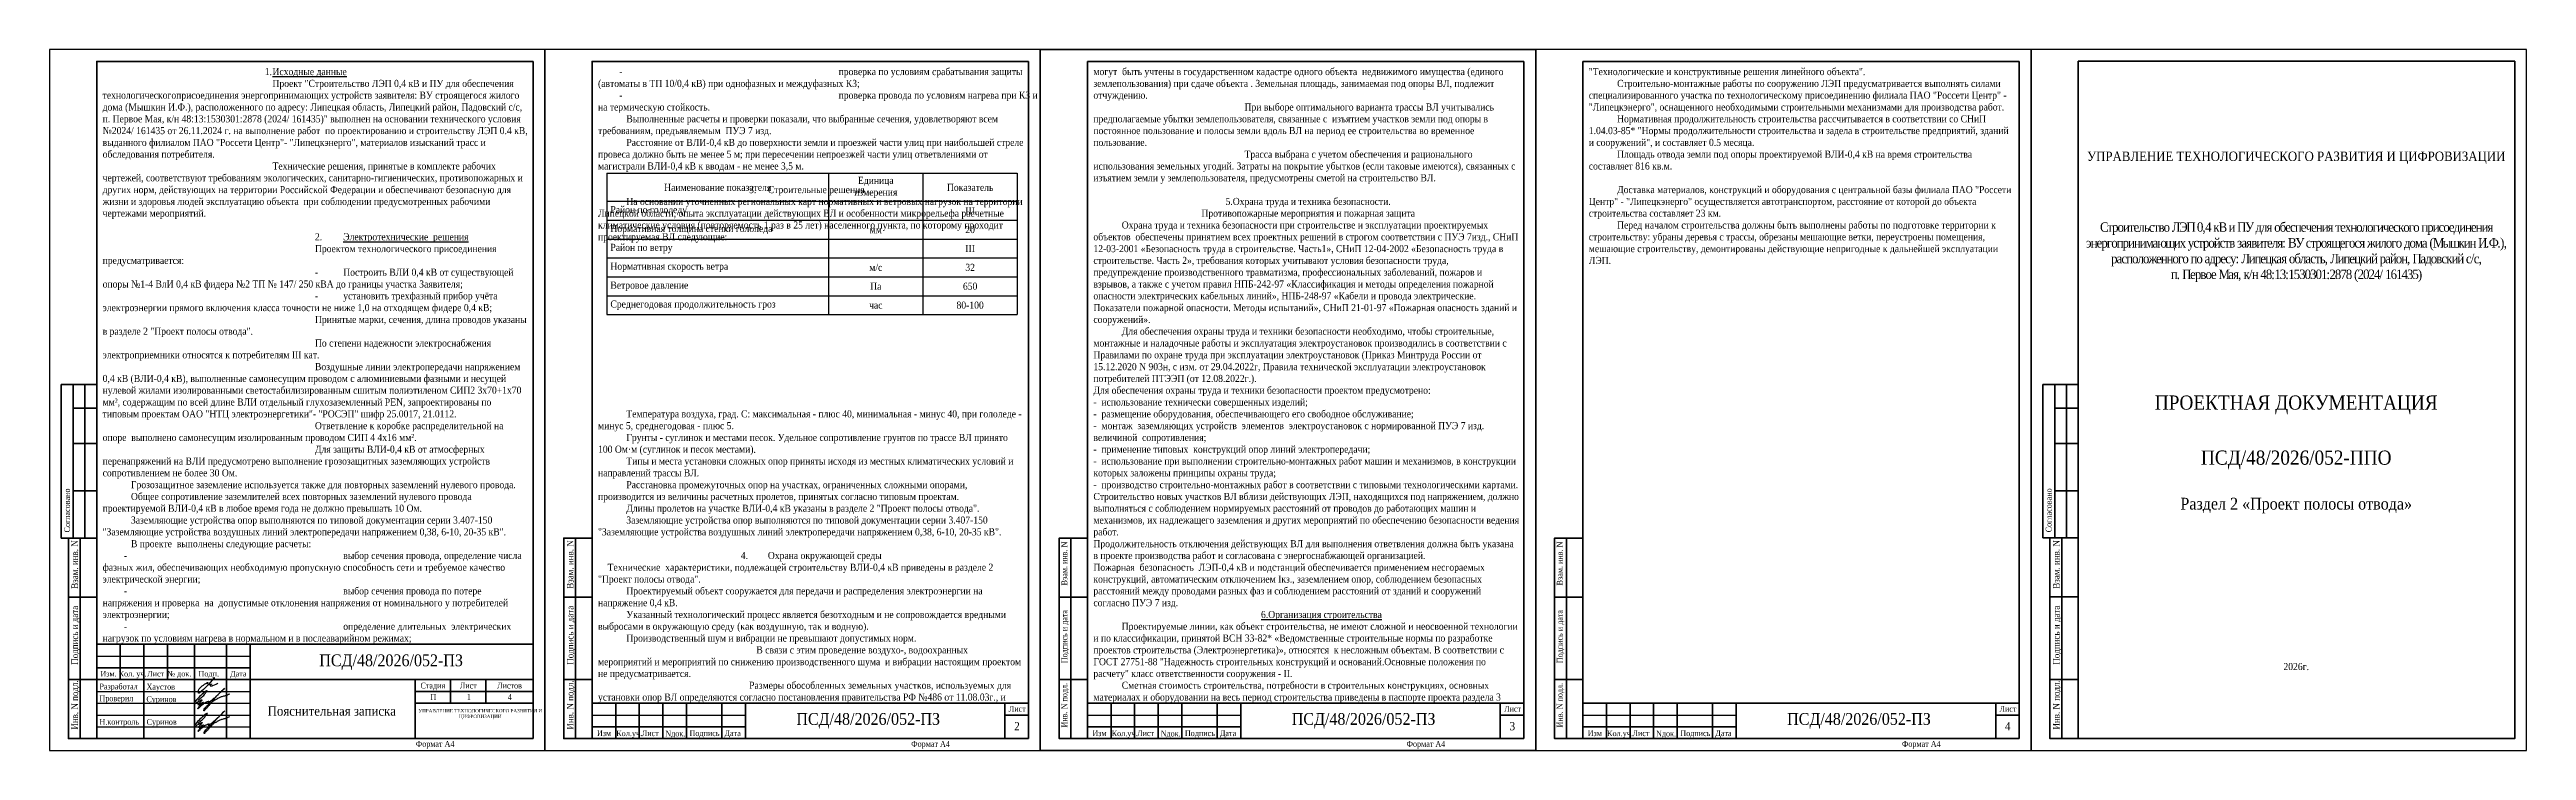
# Model space of a CAD drawing. Header units: millimetres. Extents: x 2174 to 9129, y 1758 to 2055.
# Drawn here: x 3224 to 4274, y 1758 to 2055 of the extents above; entities that cross this region are included whole.
import ezdxf
from ezdxf.enums import TextEntityAlignment as Align

# ---------------------------------------------------------------- set-up
doc = ezdxf.new("R2010")
doc.units = ezdxf.units.MM
doc.layers.add('П', color=7, linetype='Continuous')
doc.layers.add('Чертеж', color=7, linetype='Continuous')
doc.styles.add('стиль1', font='times.ttf', dxfattribs={"width": 0.9, "height": 2})
doc.styles.add('стиль2', font='times.ttf', dxfattribs={"width": 0.9, "height": 2.5})

# ---------------------------------------------------------------- blocks, each defined once
blk = doc.blocks.new('Штамп б')
at = {"lineweight": 70}
for points in [[(20, 0), (8, 0), (8, 85), (20, 85)], [(13, 0), (13, 85)], [(8, 60), (20, 60)], [(8, 25), (20, 25)]]:
    blk.add_lwpolyline(points, dxfattribs=at)
at = {"lineweight": 25, "style": 'стиль1', "width": 0.9}
for s, p in [('Взам. инв. N', (12.1, 63.5)), ('Подпись и дата', (12.1, 31.3)), ('Инв. N подл.', (12.1, 3.8))]:
    blk.add_text(s, height=2.8, rotation=90, dxfattribs=at).set_placement(p)
blk = doc.blocks.new('1')
at = {"lineweight": 30}
for p, q in [((630, 297), (420, 297)), ((420, 297), (420, 0)), ((630, 0), (630, 297)), ((420, 0), (630, 0))]:
    blk.add_line(p, q, dxfattribs=at)
blk = doc.blocks.new('A$C5B0935FB')
at = {"lineweight": 70}
for p, q in [((20, 65), (5, 65)), ((5, 0), (5, 65)), ((10, 55), (10, 65)), ((15, 0), (15, 65)), ((20, 0), (20, 65)), ((10, 40), (10, 55)), ((10, 55), (20, 55)), ((10, 20), (10, 40)), ((10, 40), (20, 40)), ((10, 0), (10, 20)), ((10, 20), (20, 20)), ((10, 0), (5, 0)), ((15, 0), (10, 0)), ((20, 0), (15, 0)), ((15, 0), (15, 0))]:
    blk.add_line(p, q, dxfattribs=at)
at = {"lineweight": 25, "style": 'стиль1', "width": 0.9}
blk.add_text('Согласовано', height=2.5, rotation=90, dxfattribs=at).set_placement((8.7, 2.4))
blk = doc.blocks.new('*T20')
at = {"layer": 'Чертеж', "color": 0, "lineweight": -2, "transparency": 16777216}
for p, q in [((0, 0), (94, 0)), ((0, 0), (0, -11.9)), ((94, 0), (94, -11.9)), ((134, 0), (134, -11.9)), ((174, 0), (174, -11.9)), ((0, -11.9), (174, -11.9)), ((0, -19.9), (174, -19.9)), ((0, -27.9), (174, -27.9)), ((0, -35.9), (174, -35.9)), ((0, -43.9), (174, -43.9)), ((0, -51.9), (174, -51.9)), ((0, -59.9), (94, -59.9))]:
    blk.add_line(p, q, dxfattribs=at)
at = {"layer": 'Чертеж', "color": 0, "linetype": 'ByBlock', "lineweight": -2, "transparency": 16777216}
for p, q in [((94, 0), (174, 0)), ((0, -11.9), (0, -59.9)), ((94, -11.9), (94, -59.9)), ((134, -11.9), (134, -59.9)), ((174, -11.9), (174, -59.9)), ((94, -59.9), (174, -59.9))]:
    blk.add_line(p, q, dxfattribs=at)
at = {"layer": 'Чертеж', "color": 0, "lineweight": 40, "transparency": 16777216, "char_height": 3, "style": 'стиль1'}
for s, insert, width, attachment_point in [('{\\W0.9;\\C256;Наименование показателя}', (47, -6), 90.997, 5), ('{\\C256;Единица \\Pизмерения}', (114, -6), 37, 5), ('{\\W0.9;\\C256;Показатель}', (154, -6), 37, 5), ('{\\W0.9;\\C256;Район по гололеду}', (1.5, -15.9), 90.997, 4), ('{\\C256;III}', (154, -15.9), 37, 5), ('{\\W0.9;\\C256;Нормативная толщина стенки гололеда}', (1.5, -23.9), 90.997, 4), ('{\\W0.9;\\C256;Район по ветру}', (1.5, -31.9), 90.997, 4), ('{\\W0.9;мм}', (114, -23.9), 37, 5), ('20', (154, -23.9), 37, 5), ('{\\C256;III}', (154, -31.9), 37, 5), ('{\\C256;Нормативная скорость ветра}', (1.5, -39.9), 90.997, 4), ('{\\W0.9;м/с}', (114, -39.9), 37, 5), ('32', (154, -39.9), 37, 5), ('{\\W0.9;\\C256;Ветровое давление}', (1.5, -47.9), 90.997, 4), ('{\\W0.9;Па}', (114, -47.9), 37, 5), ('650', (154, -47.9), 37, 5), ('{\\W0.9;\\C256;Среднегодовая продолжительность гроз}', (1.5, -55.9), 90.997, 4), ('{\\W0.9;час}', (114, -55.9), 37, 5), ('80-100', (154, -55.9), 37, 5)]:
    blk.add_mtext(s, dxfattribs=dict(at, insert=insert, width=width, attachment_point=attachment_point))
blk = doc.blocks.new('A$C7F1F469D')
at = {"color": 5, "lineweight": 25}
blk.add_spline([(-0.1, 1.8), (1.3, 2.9), (2.8, 4.3), (3.5, 5.3), (3.8, 5.6), (3.9, 5.8), (3.7, 5.8), (3.3, 5.7), (2.9, 5.4), (-1.1, 1.3), (-1.3, 1), (-1.5, 0.7), (-1.6, 0.3), (-1.5, 0.2), (-1, 0.5), (-0.4, 1), (0.3, 1.4), (1.1, 1.9), (1.7, 2), (1.6, 1.8), (1.3, 1.4), (0.6, 0.6), (0.2, 0.2), (0, 0), (0.2, 0), (0.8, 0.2), (1.4, 0.6), (2.2, 1), (2.3, 1), (1.9, 0.6), (1.3, 0), (0.6, -0.6), (0.1, -1.3), (-0.1, -1.7), (0.1, -1.6), (0.4, -1.4), (1.2, -0.6), (1.6, -0.2), (2.3, 0.3), (2.8, 0.7), (3.4, 1), (3.8, 1.2), (4.1, 1.4), (4.3, 1.4), (4.6, 1.5), (4.6, 1.4), (4.5, 1.2), (4.3, 0.9), (4.4, 0.8), (4.6, 0.9), (5.1, 1.3), (6.2, 2.2), (7.4, 3.2), (8.4, 4.2), (9.6, 5.3), (11, 6.7), (11.3, 7), (9.8, 5.5), (8.6, 4.3), (7.7, 3.3), (7.2, 2.7), (6.7, 2.1), (6.2, 1.4), (5.5, 0.6), (4.7, -0.3), (3.9, -1.3), (3.2, -1.9), (2.9, -2.3), (2.7, -2.6), (2.5, -2.6), (2.5, -2.3), (2.7, -1.9), (3.3, -1.1), (3.8, -0.5), (4.5, 0.1), (5.3, 0.8), (6, 1.3), (6.7, 1.8), (7.6, 2.2), (8.8, 2.9), (10, 3.4), (11.4, 3.8), (12.5, 4.2), (13.5, 4.6)], degree=3, dxfattribs=at)
blk = doc.blocks.new('Штамп фамилии')
at = {"layer": 'Чертеж', "color": 5, "lineweight": -2}
blk.add_lwpolyline([(47.5, 1.7), (47.5, 1.8), (47.6, 1.9), (47.7, 2), (47.7, 2.1), (47.7, 2.1), (47.8, 2.2), (47.8, 2.2), (47.8, 2.3), (47.7, 2.4), (47.7, 2.4), (47.7, 2.4), (47.6, 2.4), (47.6, 2.4), (47.5, 2.4), (47.4, 2.3), (47.4, 2.3), (47.3, 2.2), (47.3, 2.1), (45.3, -0.3), (44.4, -1.3), (43, -2.6), (41.2, -4.1), (41.1, -4.1), (41, -4.1), (41, -4.1), (40.9, -4), (40.9, -3.9), (40.8, -3.7), (40.8, -3.6), (40.8, -3.4), (40.8, -3.3), (40.9, -3.1), (40.9, -3), (41, -2.8), (41.1, -2.6), (41.3, -2.3), (41.6, -1.9), (42.1, -1.4), (42.5, -1), (43, -0.7), (43.5, -0.3), (44.1, 0), (44.8, 0.4), (44.8, 0.4), (44.9, 0.4), (44.9, 0.3), (44.8, -0.1), (44.9, -0.2), (44.9, -0.3), (45, -0.3), (45.1, -0.4), (45.3, -0.4), (45.5, -0.4), (46.3, -0.3), (46.4, -0.3), (46.5, -0.2), (46.5, -0.3), (46.5, -0.3), (46.5, -0.3), (46.5, -0.3), (46.4, -0.4), (46.4, -0.4), (46.3, -0.5), (45.9, -0.8), (45.9, -0.8), (45.9, -0.9), (45.9, -1), (45.9, -1), (46, -1), (46.2, -1), (46.6, -1), (46.7, -1), (46.8, -0.9), (47, -0.9), (48.5, -0.3), (48.7, -0.2), (48.8, -0.1), (49, 0), (49.1, 0.1), (49.2, 0.1)], dxfattribs=at)
at = {"layer": 'Чертеж', "color": 67, "lineweight": -2, "true_color": 0x727430}
for p in [(40.7, -9), (40.8, -18.6)]:
    blk.add_blockref('A$C7F1F469D', p, dxfattribs=at)
at = {"color": 7, "char_height": 2.5, "attachment_point": 4, "style": 'стиль1'}
for s, insert, width in [(' Разработал', (-1.9, -1.7), 17), (' Проверил', (-1.9, -6.7), 17), ('Хаустов', (18.9, -1.8), 20), (' Суринов', (18, -7.1), 20), (' Н.контроль', (-1.9, -16.7), 17), (' Суринов', (18.1, -16.7), 20)]:
    blk.add_mtext(s, dxfattribs=dict(at, insert=insert, width=width))
blk = doc.blocks.new('A$C31D65421')
blk.add_blockref('Штамп фамилии', (2.2, 18.4))

msp = doc.modelspace()

# ---------------------------------------------------------------- linework, layer by layer
at = {"layer": 'П', "lineweight": 30}
msp.add_line((3643.703, 1758.49), (3643.703, 2055.49), dxfattribs=at)
at = {"layer": 'П', "linetype": 'Continuous', "lineweight": 0}
for points in [[(3223.703, 2055.49), (3433.703, 2055.49), (3433.703, 1758.49), (3223.703, 1758.49)], [(3433.703, 2055.49), (3643.703, 2055.49), (3643.703, 1758.49), (3433.703, 1758.49)], [(3853.703, 2055.49), (4063.703, 2055.49), (4063.703, 1758.49), (3853.703, 1758.49)], [(4063.703, 2055.49), (4273.703, 2055.49), (4273.703, 1758.49), (4063.703, 1758.49)]]:
    msp.add_lwpolyline(points, close=True, dxfattribs=at)
at = {"layer": 'П', "linetype": 'Continuous', "lineweight": 18}
msp.add_lwpolyline([(3643.703, 2055.49), (3853.703, 2055.49), (3853.703, 1758.49), (3643.703, 1758.49)], close=True, dxfattribs=at)
at = {"layer": 'П', "lineweight": 30}
for points in [[(3643.703, 2055.49), (3853.703, 2055.49), (3853.703, 1758.49), (3643.703, 1758.49)], [(4063.703, 1758.49), (4273.703, 1758.49), (4273.703, 2055.49), (4063.703, 2055.49)]]:
    msp.add_lwpolyline(points, close=True, dxfattribs=at)
at = {"layer": 'Чертеж', "lineweight": 70}
for p, q in [((3428.703, 1763.49), (3428.703, 2050.49)), ((3638.703, 1763.49), (3638.703, 2050.49)), ((3663.703, 2050.49), (3663.703, 1763.49)), ((3848.703, 1763.49), (3848.703, 2050.49)), ((4058.703, 2050.49), (3873.703, 2050.49)), ((3873.703, 2050.49), (3873.703, 1763.49)), ((4058.703, 1763.49), (4058.703, 2050.49)), ((3663.703, 1818.49), (3663.703, 1763.49)), ((3873.703, 1818.49), (3873.703, 1763.49)), ((3638.703, 1778.49), (3453.703, 1778.49)), ((3463.703, 1778.49), (3463.703, 1763.49)), ((3473.703, 1778.49), (3473.703, 1763.49)), ((3483.703, 1778.49), (3483.703, 1763.49)), ((3493.703, 1778.49), (3493.703, 1763.49)), ((3508.703, 1778.49), (3508.703, 1763.49)), ((3518.703, 1778.49), (3518.703, 1763.49)), ((3628.703, 1778.49), (3628.703, 1763.49)), ((3848.703, 1778.49), (3663.703, 1778.49)), ((3673.703, 1778.49), (3673.703, 1763.49)), ((3683.703, 1778.49), (3683.703, 1763.49)), ((3693.703, 1778.49), (3693.703, 1763.49)), ((3703.703, 1778.49), (3703.703, 1763.49)), ((3718.703, 1778.49), (3718.703, 1763.49)), ((3728.703, 1778.49), (3728.703, 1763.49)), ((3838.703, 1778.49), (3838.703, 1763.49)), ((4058.703, 1778.49), (3873.703, 1778.49)), ((3883.703, 1778.49), (3883.703, 1763.49)), ((3893.703, 1778.49), (3893.703, 1763.49)), ((3903.703, 1778.49), (3903.703, 1763.49)), ((3913.703, 1778.49), (3913.703, 1763.49)), ((3928.703, 1778.49), (3928.703, 1763.49)), ((3938.703, 1778.49), (3938.703, 1763.49)), ((4048.703, 1778.49), (4048.703, 1763.49)), ((3453.703, 1768.49), (3518.703, 1768.49)), ((3628.703, 1773.49), (3638.703, 1773.49)), ((3663.703, 1768.49), (3728.703, 1768.49)), ((3838.703, 1773.49), (3848.703, 1773.49)), ((3873.703, 1768.49), (3938.703, 1768.49)), ((4048.703, 1773.49), (4058.703, 1773.49)), ((3663.703, 1763.49), (3848.703, 1763.49)), ((3728.703, 1763.49), (3848.703, 1763.49)), ((3873.703, 1763.49), (4058.703, 1763.49)), ((3938.703, 1763.49), (4058.703, 1763.49))]:
    msp.add_line(p, q, dxfattribs=at)
at = {"layer": 'Чертеж', "lineweight": 30}
for p, q in [((3433.703, 1758.49), (3433.703, 2055.49)), ((3853.703, 1758.49), (3853.703, 2055.49)), ((3453.703, 1778.49), (3518.703, 1778.49)), ((3663.703, 1778.49), (3728.703, 1778.49)), ((3873.703, 1778.49), (3938.703, 1778.49)), ((3453.703, 1773.49), (3518.703, 1773.49)), ((3663.703, 1773.49), (3728.703, 1773.49)), ((3873.703, 1773.49), (3938.703, 1773.49))]:
    msp.add_line(p, q, dxfattribs=at)
at = {"layer": 'Чертеж', "linetype": 'Continuous', "lineweight": 70}
for p, q in [((3243.703, 1803.49), (3428.703, 1803.49)), ((3253.703, 1803.49), (3253.703, 1788.49)), ((3263.703, 1803.49), (3263.703, 1763.49)), ((3273.703, 1803.49), (3273.703, 1788.49)), ((3285.094, 1803.49), (3285.094, 1763.49)), ((3298.703, 1803.49), (3298.703, 1763.49)), ((3308.703, 1763.49), (3308.703, 1803.49)), ((3243.703, 1793.49), (3308.703, 1793.49)), ((3243.703, 1788.49), (3428.703, 1788.49)), ((3378.703, 1763.49), (3378.703, 1788.49)), ((3393.703, 1788.49), (3393.703, 1778.49)), ((3408.703, 1788.49), (3408.703, 1778.49)), ((3378.703, 1783.49), (3428.703, 1783.49))]:
    msp.add_line(p, q, dxfattribs=at)
at = {"layer": 'Чертеж', "linetype": 'Continuous', "lineweight": 30}
for p, q in [((3243.703, 1763.49), (3243.703, 1803.49)), ((3243.703, 1798.49), (3308.703, 1798.49)), ((3453.703, 1763.49), (3453.703, 1803.49)), ((3243.703, 1783.49), (3308.703, 1783.49)), ((3243.703, 1778.49), (3308.703, 1778.49)), ((3243.703, 1773.49), (3308.703, 1773.49)), ((3243.703, 1768.49), (3308.703, 1768.49))]:
    msp.add_line(p, q, dxfattribs=at)
at = {"layer": 'Чертеж', "color": 7, "lineweight": 70}
msp.add_line((3378.703, 1778.49), (3428.703, 1778.49), dxfattribs=at)
at = {"layer": 'Чертеж', "linetype": 'Continuous', "lineweight": 70, "ltscale": 100}
for p, q in [((3243.703, 1763.49), (3428.703, 1763.49)), ((3453.703, 1763.49), (3638.703, 1763.49))]:
    msp.add_line(p, q, dxfattribs=at)
at = {"layer": 'Чертеж', "lineweight": 70}
for points in [[(3428.703, 2050.49), (3243.703, 2050.49), (3243.703, 1763.49)], [(3638.703, 2050.49), (3453.703, 2050.49), (3453.703, 1763.49)], [(3663.703, 1763.49), (3651.703, 1763.49), (3651.703, 1848.49), (3663.703, 1848.49)], [(3656.703, 1763.49), (3656.703, 1848.49)], [(3873.703, 1763.49), (3861.703, 1763.49), (3861.703, 1848.49), (3873.703, 1848.49)], [(3866.703, 1763.49), (3866.703, 1848.49)], [(3651.703, 1823.49), (3663.703, 1823.49)], [(3861.703, 1823.49), (3873.703, 1823.49)], [(3651.703, 1788.49), (3663.703, 1788.49)], [(3861.703, 1788.49), (3873.703, 1788.49)]]:
    msp.add_lwpolyline(points, dxfattribs=at)
at = {"layer": 'Чертеж', "linetype": 'Continuous', "lineweight": 70}
msp.add_lwpolyline([(3663.703, 2050.49), (3848.703, 2050.49)], dxfattribs=at)
at = {"layer": 'Чертеж', "lineweight": 70}
msp.add_lwpolyline([(4083.72, 1763.525), (4268.72, 1763.525), (4268.72, 2050.525), (4083.72, 2050.525)], close=True, dxfattribs=at)

# ---------------------------------------------------------------- block references
msp.add_blockref('*T20', (3459.962, 2003.079))
at = {"layer": 'П', "lineweight": 30}
for p in [(2803.703, 1758.49), (3013.703, 1758.49), (3433.703, 1758.49)]:
    msp.add_blockref('1', p, dxfattribs=at)
at = {"layer": 'П', "lineweight": 20}
msp.add_blockref('1', (3223.703, 1758.49), dxfattribs=at)
at = {"layer": 'Чертеж'}
for p in [(3223.703, 1848.49), (4063.72, 1848.525)]:
    msp.add_blockref('A$C5B0935FB', p, dxfattribs=at)
at = {"layer": 'Чертеж', "lineweight": 25}
for p in [(3223.703, 1763.49), (3433.703, 1763.49), (4063.72, 1763.525)]:
    msp.add_blockref('Штамп б', p, dxfattribs=at)
at = {"layer": 'Чертеж', "linetype": 'Continuous', "lineweight": 0}
msp.add_blockref('A$C31D65421', (3243.703, 1768.49), dxfattribs=at)

# ---------------------------------------------------------------- texts
note = msp.add_mtext_dynamic_manual_height_columns('\\A1;\\pi68.715;1.^I{\\LИсходные данные\\P\\pi0;}^IПроект "{\\A0;Строительство ЛЭП 0,4 кВ и ПУ для обеспечения технологическогоприсоединения энергопринимающих устройств заявителя: ВУ строящегося жилого дома (Мышкин И.Ф.), расположенного по адресу: Липецкая область, Липецкий район, Падовский с/с, п. Первое Мая, к/н 48:13:1530301:2878 (2024/ 161435)" выполнен на осно}вании технического условия №2024/ 161435 от 26.11.2024 г. на выполнение работ  по проектированию и строительству ЛЭП 0.4 кВ, выданного филиалом ПАО "Россети Центр"- "Липецкэнерго", материалов изысканий трасс и обследования потребителя.\\P^IТехнические решения, принятые в комплекте рабочих чертежей, соответствуют требованиям экологических, санитарно-гигиенических, противопожарных и других норм, действующих на территории Российской Федерации и обеспечивают безопасную для жизни и здоровья людей эксплуатацию объекта  при соблюдении предусмотренных рабочими чертежами мероприятий.\\P\\pi90,t102;{\\L\\P\\pi58.148,tz;}2.^I{\\LЭлектротехнические  решения\\P\\pi9;}Проектом технологического присоединения предусматривается:\\P{\\A0;-^IПостроить ВЛИ 0,4 кВ от существующей опоры №1-4 ВлИ 0,4 кВ фидера №2 ТП № 147/ 250 кВА до границы участка Заявителя;\\P-^Iустановить трехфазный прибор учёта электроэнергии прямого включения класса точности не ниже 1,0 на отходящем фидере 0,4 кВ;\\P}Принятые марки, сечения, длина проводов указаны в разделе 2 "Проект полосы отвода". \\PПо степени надежности электроснабжения электроприемники относятся к потребителям III кат.\\PВоздушные линии электропередачи напряжением 0,4 кВ (ВЛИ-0,4 кВ), выполненные самонесущим проводом с алюминиевыми фазными и несущей нулевой жилами изолированными светостабилизированным сшитым полиэтиленом СИП2 3х70+1х70 мм², содержащим по всей длине ВЛИ отдельный глухозаземленный PEN, запроектированы по типовым проектам ОАО "НТЦ электроэнергетики"- "РОСЭП" шифр 25.0017, 21.0112.\\PОтветвление к коробке распределительной на опоре  выполнено самонесущим изолированным проводом СИП 4 4х16 мм². \\PДля защиты ВЛИ-0,4 кВ от атмосферных перенапряжений на ВЛИ предусмотрено выполнение грозозащитных заземляющих устройств сопротивлением не более 30 Ом.\\P\\pi12;Грозозащитное заземление используется также для повторных заземлений нулевого провода. \\PОбщее сопротивление заземлителей всех повторных заземлений нулевого провода проектируемой ВЛИ-0,4 кВ в любое время года не должно превышать 10 Ом.\\PЗаземляющие устройства опор выполняются по типовой документации серии 3.407-150 "Заземляющие устройства воздушных линий электропередачи напряжением 0,38, 6-10, 20-35 кВ".\\PВ проекте  выполнены следующие расчеты:  \\P\\pi9;-^Iвыбор сечения провода, определение числа фазных жил, обеспечивающих необходимую пропускную способность сети и требуемое качество электрической энергии;\\P-^Iвыбор сечения провода по потере напряжения и проверка  на  допустимые отклонения напряжения от номинального у потребителей электроэнергии;\\P-^Iопределение длительных  электрических нагрузок по условиям нагрева в нормальном и в послеаварийном режимах;\\~\\P-^Iпроверка по условиям срабатывания защиты (автоматы в ТП 10/0,4 кВ) при однофазных и междуфазных КЗ;\\P-^Iпроверка провода по условиям нагрева при КЗ и на термическую стойкость.\\P\\pi12;Выполненные расчеты и проверки показали, что выбранные сечения, удовлетворяют всем  требованиям, предъявляемым  ПУЭ 7 изд. \\P\\pt0,12;Расстояние от ВЛИ-0,4 кВ до поверхности земли и проезжей части улиц при наибольшей стреле ', width=180, gutter_width=30, heights=[244.167, 269.167, 269.167, 0], dxfattribs=dict(insert=(3246.216, 2047.657), char_height=3, attachment_point=1, style='стиль1'))
for column, words in zip(note.columns.linked_columns, ['\\A1;\\pt0,12;провеса должно быть не менее 5 м; при пересечении непроезжей части улиц ответвлениями от магистрали ВЛИ-0,4 кВ к вводам - не менее 3,5 м.\\P\\pi12;\\P\\pi64.056,tz;{\\A0;3.^IСтроительные решения\\P\\pi12,t15;На основании уточненных региональных карт нормативных и ветровых нагрузок на территории Липецкой области, опыта эксплуатации действующих ВЛ и особенности микрорельефа расчетные климатические условия (повторяемость 1 раз в 25 лет) населенного пункта, по которому проходит проектируемая ВЛ следующие:\\P\\ptz;\\P\\P\\P\\P\\P\\P\\P\\P\\P\\P\\P\\P\\P\\PТемпература воздуха, град. С: максимальная - плюс 40, минимальная - минус 40, при гололеде - минус 5, среднегодовая - плюс 5. \\PГрунты - суглинок и местами песок. Удельное сопротивление грунтов по трассе ВЛ принято 100 Ом·м (суглинок и песок местами). \\PТипы и места установки сложных опор приняты исходя из местных климатических условий и направлений трассы ВЛ. \\P\\pt9;Расстановка промежуточных опор на участках, ограниченных сложными опорами, производится из величины расчетных пролетов, принятых согласно типовым проектам. \\P\\ptz;Длины пролетов на участке ВЛИ-0,4 кВ указаны в разделе 2 "Проект полосы отвода".\\PЗаземляющие устройства опор выполняются по типовой документации серии 3.407-150 "Заземляющие устройства воздушных линий электропередачи напряжением 0,38, 6-10, 20-35 кВ".\\P\\P\\pi60.533;4.^IОхрана окружающей среды\\P\\pi0;    Технические  характеристики, подлежащей строительству ВЛИ-0,4 кВ приведены в разделе 2 "Проект полосы отвода". \\P\\pi12;Проектируемый объект сооружается для передачи и распределения электроэнергии на напряжение 0,4 кВ. \\PУказанный технологический процесс является безотходным и не сопровождается вредными выбросами в окружающую среду (как воздушную, так и водную).  \\PПроизводственный шум и вибрации не превышают допустимых норм. \\P}   В связи с этим проведение воздухо-, водоохранных мероприятий и мероприятий по снижению производственного шума  и вибрации настоящим проектом не предусматривается.\\PРазмеры обособленных земельных участков, используемых для установки опор ВЛ определяются согласно постановления правительства РФ №486 от 11.08.03г., и могут  быть учтены в государственном кадастре одного объекта  недвижимого имущества (единого землепользования) при сдаче объекта . Земельная площадь, занимаемая под опоры ВЛ, подлежит отчуждению.\\PПри выборе оптимального варианта трассы ВЛ учитывались предполагаемые убытки землепользователя, связанные с  изъятием участков земли под опоры в постоянное пользование и полосы земли вдоль ВЛ на период ее строительства во временное пользование. \\~\\~\\~  \\~   \\PТрасса выбрана с учетом обеспечения и рационального использования земельных угодий. Затраты на покрытие убытков (если таковые имеются), связанных с изъятием земли у ', '\\A1;землепользователя, предусмотрены сметой на строительство ВЛ.\\P\\pi12;\\P\\pi56.006;5.Охрана труда и техника безопасности.\\P\\pi45.797;Противопожарные мероприятия и пожарная защита\\P\\pi12;Охрана труда и техника безопасности при строительстве и эксплуатации проектируемых  объектов  обеспечены принятием всех проектных решений в строгом соответствии с ПУЭ 7изд., СНиП 12-03-2001 «Безопасность труда в строительстве. Часть1», СНиП 12-04-2002 «Безопасность труда в строительстве. Часть 2», требования которых учитывают условия безопасности труда, предупреждение производственного травматизма, профессиональных заболеваний, пожаров и взрывов, а также с учетом правил НПБ-242-97 «Классификация и методы определения пожарной опасности электрических кабельных линий», НПБ-248-97 «Кабели и провода электрические. Показатели пожарной опасности. Методы испытаний», СНиП 21-01-97 «Пожарная опасность зданий и сооружений».\\P\\pi0;{\\A0;^IДля обеспечения охраны труда и техники безопасности необходимо, чтобы строительные, монтажные и наладочные работы и эксплуатация электроустановок производились в соответствии с Правилами по охране труда при эксплуатации электроустановок (Приказ Минтруда России от 15.12.2020 N 903н, с изм. от 29.04.2022г, Правила технической эксплуатации электроустановок потребителей ПТЭЭП (от 12.08.2022г.).\\P\\pi12;}Для обеспечения охраны труда и техники безопасности проектом предусмотрено:^J-  использование технически совершенных изделий;^J-  размещение оборудования, обеспечивающего его свободное обслуживание;^J-  монтаж  заземляющих устройств  элементов  электроустановок с нормированной ПУЭ 7 изд. величиной  сопротивления;^J-  применение типовых  конструкций опор линий электропередачи;^J-  использование при выполнении строительно-монтажных работ машин и механизмов, в конструкции которых заложены принципы охраны труда;^J-  производство строительно-монтажных работ в соответствии с типовыми технологическими картами.\\PСтроительство новых участков ВЛ вблизи действующих ЛЭП, находящихся под напряжением, должно выполняться с соблюдением нормируемых расстояний от проводов до работающих машин и механизмов, их надлежащего заземления и других мероприятий по обеспечению безопасности ведения работ.\\PПродолжительность отключения действующих ВЛ для выполнения ответвления должна быть указана в проекте производства работ и согласована с энергоснабжающей организацией.\\PПожарная  безопасность  ЛЭП-0,4 кВ и подстанций обеспечивается применением несгораемых конструкций, автоматическим отключением Iкз., заземлением опор, соблюдением безопасных расстояний между проводами разных фаз и соблюдением расстояний от зданий и сооружений согласно ПУЭ 7 изд.{\\H0.99998x;\\P\\pi71.045;\\H0.99998x;\\L6.Организация строительства\\P\\pi12;\\lПроектируемые линии, как объект строительства, не имеют сложной и неосвоенной технологии и по классификации, принятой ВСН 33-82* «Ведомственные строительные нормы по разработке проектов строительства (Электроэнергетика)», относятся  к несложным объектам. В соответствии с ГОСТ 27751-88 "Надежность строительных конструкций и оснований.Основные положения по расчету" класс ответственности сооружения - II.\\PСметная стоимость строительства, потребности в строительных конструкциях, основных материалах и оборудовании на весь период строительства приведены в паспорте проекта раздела 3 "Технологические и конструктивные решения линейного объекта".                      \\PСтроительно-монтажные работы по сооружению ЛЭП предусматривается выполнять силами специализированного участка по технологическому присоединению филиала ПАО "Россети Центр" - "Липецкэнерго", оснащенного необходимыми строительными механизмами для производства работ.\\P\\pt3,12;Нормативная продолжительность строительства рассчитывается в соответствии со СНиП 1.04.03-85* "Нормы продолжительности строительства и задела в строительстве предприятий, зданий и сооружений", и составляет 0.5 месяца.\\P}', '\\A1;\\pi12,t3,12;Площадь отвода земли под опоры проектируемой ВЛИ-0,4 кВ на время строительства составляет 816 кв.м.\\P{\\H0.99996x;\\P\\ptz;Доставка материалов, конструкций и оборудования с центральной базы филиала ПАО "Россети Центр" - "Липецкэнерго" осуществляется автотранспортом, расстояние от которой до объекта строительства составляет 23 км.\\PПеред началом строительства должны быть выполнены работы по подготовке территории к строительству: убраны деревья с трассы, обрезаны мешающие ветки, переустроены помещения, мешающие строительству, демонтированы действующие непригодные к дальнейшей эксплуатации ЛЭП.}']):
    column.text = words
at = {"layer": 'Чертеж', "lineweight": 25, "style": 'стиль1', "width": 0.9}
for s, p in [('Взам. инв. N', (3655.142, 1828.418)), ('Взам. инв. N', (3865.142, 1828.418)), ('Подпись и дата', (3655.142, 1795.442)), ('Подпись и дата', (3865.142, 1795.442)), ('Инв. N подл.', (3655.142, 1768.224)), ('Инв. N подл.', (3865.142, 1768.224))]:
    msp.add_text(s, height=2.5, rotation=90, dxfattribs=at).set_placement(p)
at = {"layer": 'Чертеж', "linetype": 'Continuous', "lineweight": 25, "style": 'стиль1', "width": 0.9}
for s, height, p in [('Изм.', 2.3, (3248.703, 1790.99)), ('Кол. уч.', 2.3, (3258.928, 1790.99)), ('Лист', 2.3, (3268.703, 1790.99)), ('№ док.', 2.3, (3278.703, 1790.99)), ('Подп.', 2.3, (3291.203, 1790.99)), ('Дата', 2.3, (3303.703, 1790.99)), ('Стадия', 2.5, (3386.203, 1785.99)), ('Лист', 2.5, (3401.203, 1785.99)), ('Листов', 2.5, (3418.703, 1785.99)), ('П', 2.5, (3386.378, 1781.154)), ('1', 2.5, (3401.454, 1781.154)), ('4', 2.5, (3418.82, 1781.154))]:
    msp.add_text(s, height=height, dxfattribs=at).set_placement(p, align=Align.MIDDLE_CENTER)
at = {"layer": 'Чертеж', "lineweight": 25, "style": 'стиль1', "width": 0.9}
for s, height, p in [('Лист', 2.5, (3630.315, 1774.89)), ('Лист', 2.5, (3840.315, 1774.89)), ('Лист', 2.5, (4050.315, 1774.89)), ('Изм', 2.5, (3455.756, 1764.562)), ('Кол.уч.', 2.3, (3463.931, 1764.562)), ('Лист', 2.5, (3474.736, 1764.562)), ('Nдок.', 2.5, (3484.725, 1764.42)), ('Подпись', 2.5, (3495, 1764.562)), ('Дата', 2.5, (3509.842, 1764.562)), ('2', 3.5, (3632.616, 1767.03)), ('Изм', 2.5, (3665.756, 1764.562)), ('Кол.уч.', 2.3, (3673.931, 1764.562)), ('Лист', 2.5, (3684.736, 1764.562)), ('Nдок.', 2.5, (3694.725, 1764.42)), ('Подпись', 2.5, (3705, 1764.562)), ('Дата', 2.5, (3719.842, 1764.562)), ('3', 3.5, (3842.616, 1767.03)), ('Изм', 2.5, (3875.756, 1764.562)), ('Кол.уч.', 2.3, (3883.931, 1764.562)), ('Лист', 2.5, (3894.736, 1764.562)), ('Nдок.', 2.5, (3904.725, 1764.42)), ('Подпись', 2.5, (3915, 1764.562)), ('Дата', 2.5, (3929.842, 1764.562)), ('4', 3.5, (4052.616, 1767.03)), ('Формат А4', 2.5, (3378.964, 1760.018)), ('Формат А4', 2.5, (3588.964, 1760.018)), ('Формат А4', 2.5, (3798.964, 1760.018)), ('Формат А4', 2.5, (4008.964, 1760.018))]:
    msp.add_text(s, height=height, dxfattribs=at).set_placement(p)
at = {"layer": 'Чертеж', "color": 1, "lineweight": 20, "insert": (4176.102, 2053.439), "char_height": 5, "width": 185.01678, "attachment_point": 2, "style": 'стиль1'}
msp.add_mtext('\\pt95;{\\C256;\\P\\P\\H0.36x;\\P\\P\\P\\P\\P\\H0.94444x;\\P\\H2.353x;\\P\\ptz;\\fTimes New Roman|b0|i0|c204|p16;\\H0.99998x;УПРАВЛЕНИЕ ТЕХНОЛОГИЧЕСКОГО РАЗВИТИЯ И ЦИФРОВИЗАЦИИ\\H0.75004x;\\P\\P\\P\\P\\pt95;\\fTimes New Roman|b0|i0|c204|p18;\\H1.6667x;\\T0.85;\\P\\ptz;\\H0.79994x;Строительство ЛЭП 0,4 кВ и ПУ для обеспечения технологического присоединения энергопринимающих устройств заявителя: ВУ строящегося жилого дома (Мышкин И.Ф.), расположенного по адресу: Липецкая область, Липецкий район, Падовский с/с, \\Pп. Первое Мая, к/н 48:13:1530301:2878 (2024/ 161435)\\P\\P\\P\\pt95;\\P\\P\\P\\P\\P\\H1.5x;\\T1;ПРОЕКТНАЯ ДОКУМЕНТАЦИЯ\\P\\H0.66667x;\\T0.85;\\P\\P\\H1.5x;\\T1;ПСД/48/2026/052-ППО\\P\\P\\H0.83332x;Ра\\H0.99997x;здел 2 «Проект полосы отвода»\\H1.0001x;\\P\\P\\P\\pi9.771,t5.9165;\\P\\pi0,t95;\\P\\P\\H0.59996x;\\P\\P\\P\\P2026г.}', dxfattribs=at)
at = {"layer": 'Чертеж', "lineweight": 25, "attachment_point": 5, "style": 'стиль2'}
for s, insert, char_height, width in [('ПСД/48/2026/052-ПЗ', (3368.508, 1795.862), 5, 119.88502), ('{\\fTimes New Roman|b0|i0|c204|p16;\\H0.8x;УПРАВЛЕНИЕ ТЕХНОЛОГИЧЕСКОГО РАЗВИТИЯ И ЦИФРОВИЗАЦИИ}', (3406.299, 1773.882), 1.8, 54.19561), ('ПСД/48/2026/052-ПЗ', (3570.749, 1771.022), 5, 119.88502), ('ПСД/48/2026/052-ПЗ', (3780.749, 1771.022), 5, 119.88502), ('ПСД/48/2026/052-ПЗ', (3990.749, 1771.022), 5, 119.88502)]:
    msp.add_mtext(s, dxfattribs=dict(at, insert=insert, char_height=char_height, width=width))
at = {"layer": 'Чертеж', "color": 7, "lineweight": 15, "insert": (3343.363, 1775.2), "char_height": 4, "width": 70, "attachment_point": 5, "style": 'стиль1'}
msp.add_mtext('{\\W0.9;Пояснительная записка}', dxfattribs=at)

doc.saveas('drawing.dxf')
